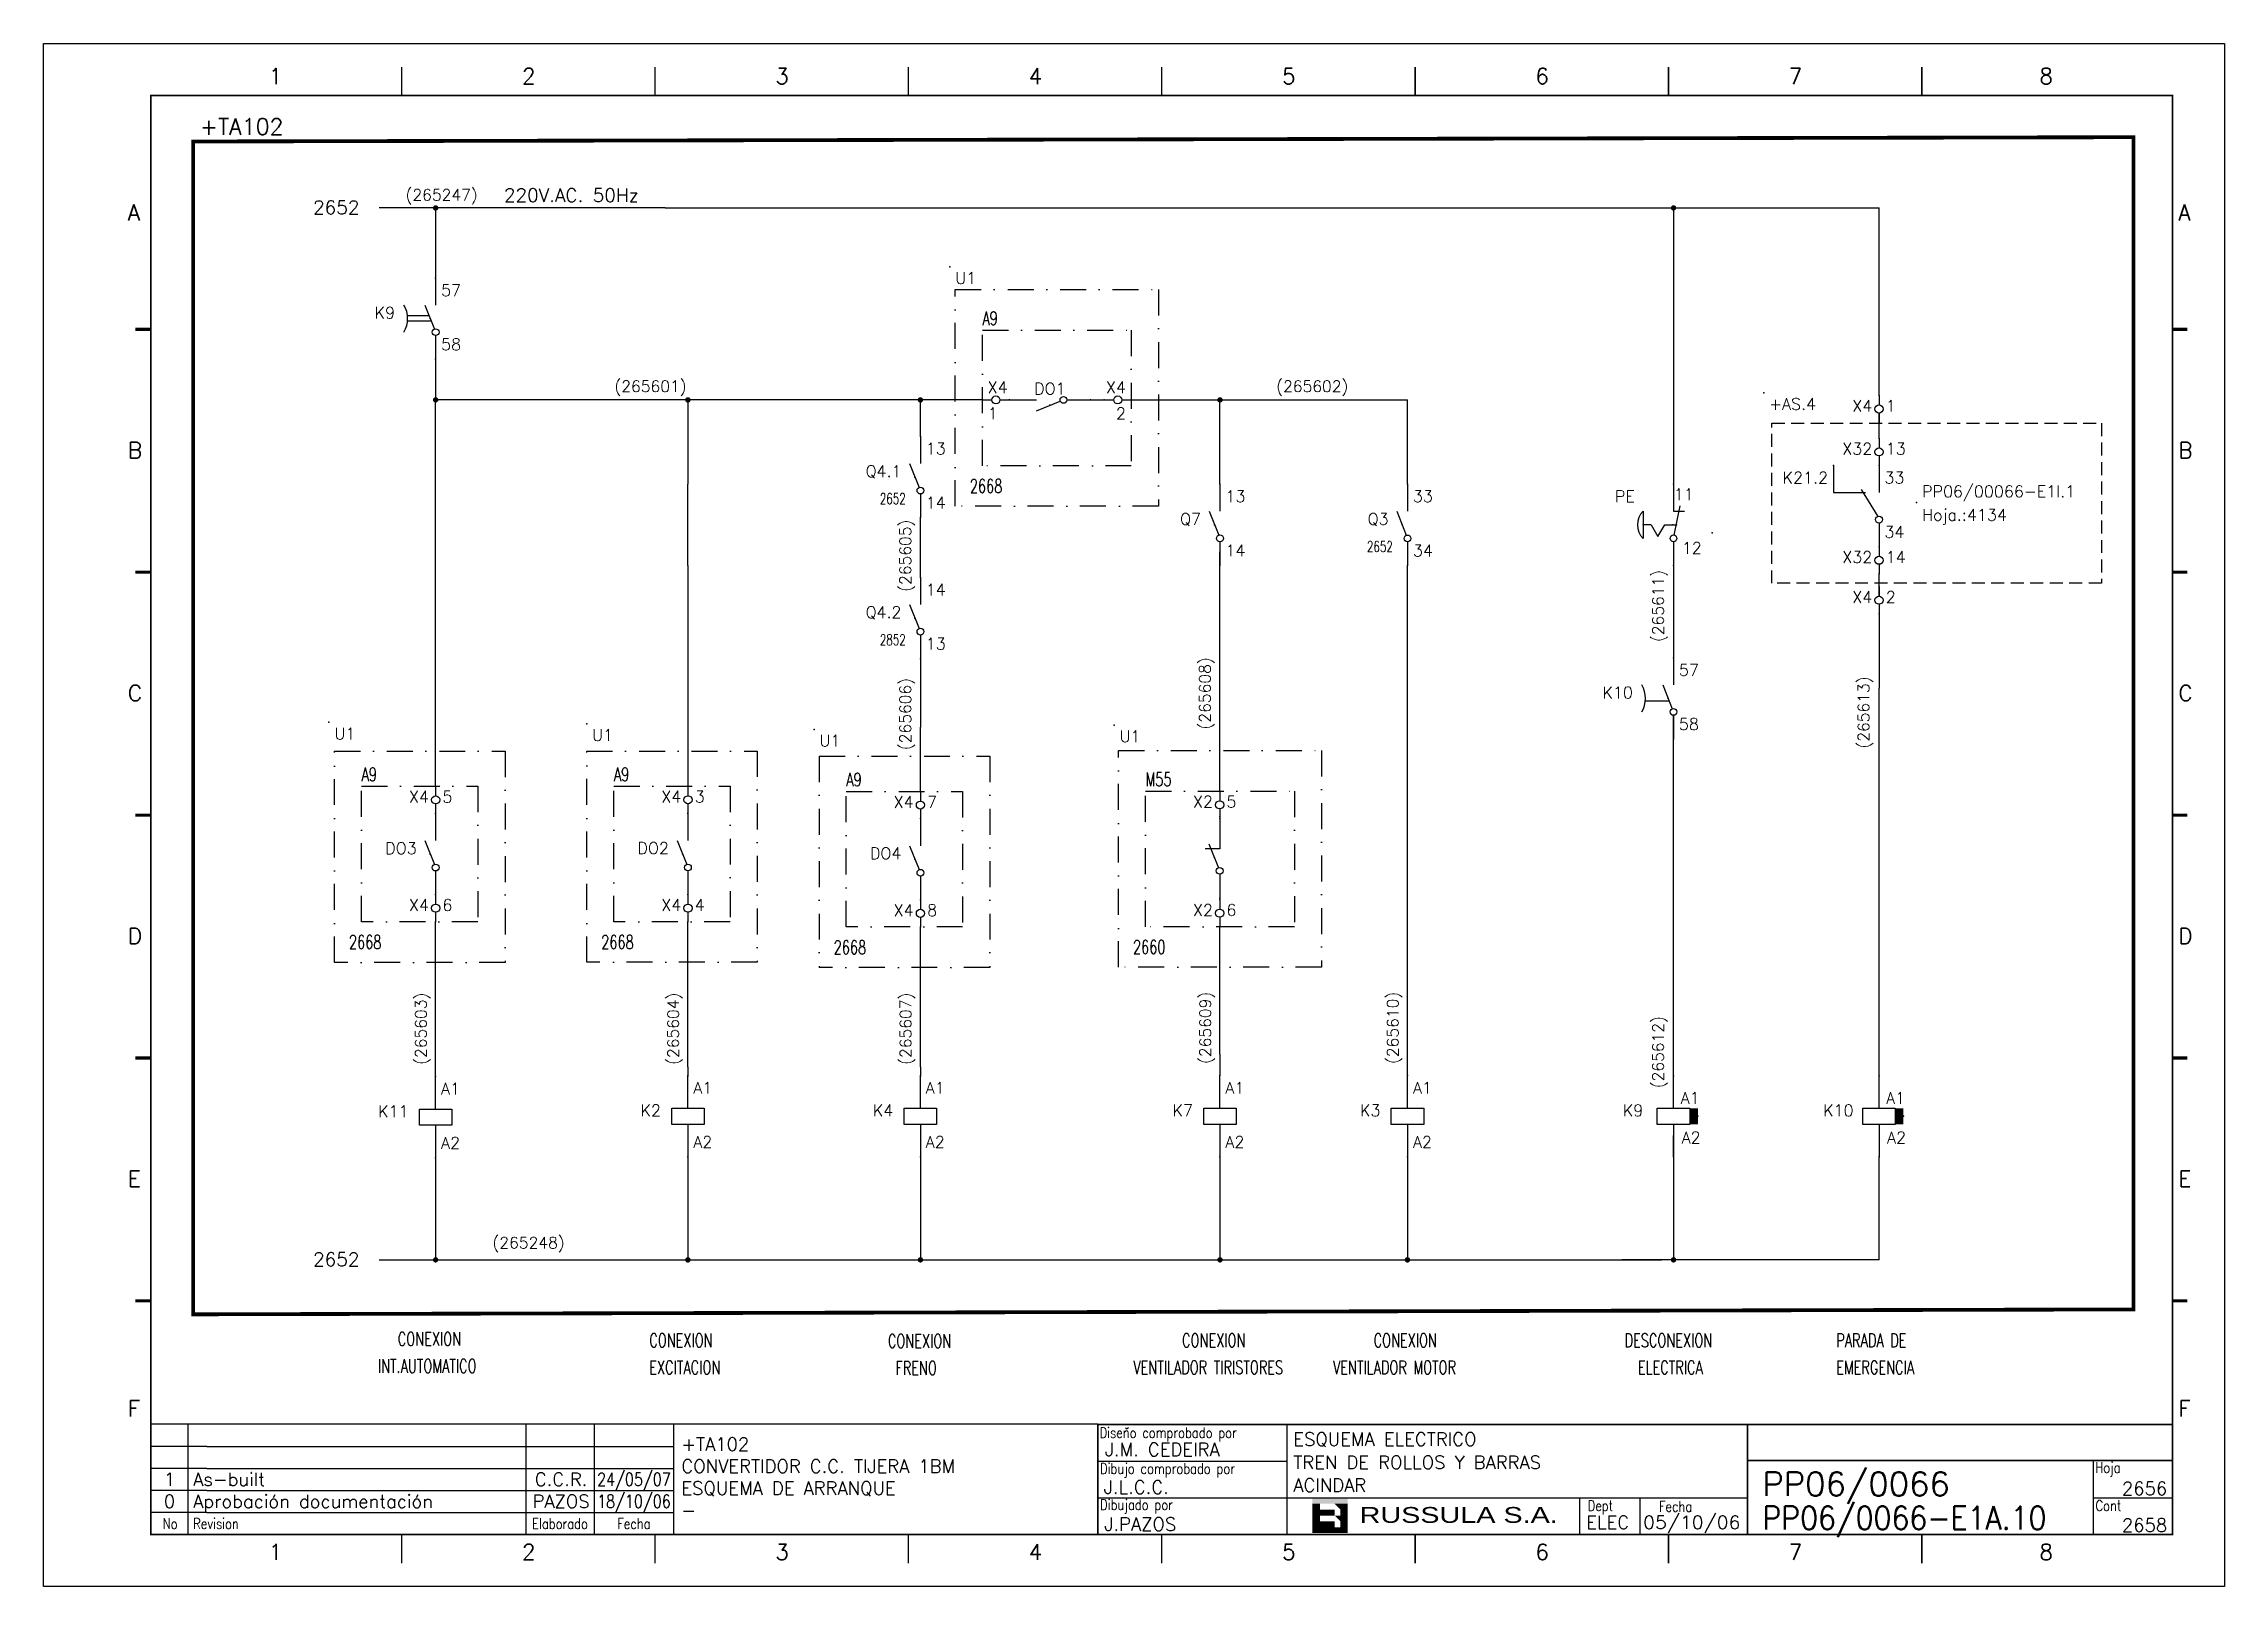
# Model space of a CAD drawing. Extents: x -25 to 1044, y -25744 to 292.
# Drawn here: x 89.6 to 509.6, y -7615.5 to -7318.5 of the extents above; entities that cross this region are included whole.
import ezdxf
from ezdxf.enums import TextEntityAlignment as Align

# ---------------------------------------------------------------- set-up
doc = ezdxf.new("R2010")
doc.units = 0
doc.header["$LTSCALE"] = 10
doc.header["$MEASUREMENT"] = 0
doc.linetypes.add('DASHDOT', pattern=[1, 0.5, -0.25, 0, -0.25])
doc.linetypes.add('HIDDEN', pattern=[0.375, 0.25, -0.125])
doc.layers.get('0').update_dxf_attribs({"linetype": 'CONTINUOUS'})
for name, color, linetype in [('1', 7, 'CONTINUOUS'), ('10', 5, 'CONTINUOUS'), ('102', 7, 'CONTINUOUS'), ('2', 7, 'CONTINUOUS'), ('3', 8, 'CONTINUOUS'), ('8', 1, 'CONTINUOUS'), ('9', 6, 'CONTINUOUS'), ('DIBUJO', 7, 'CONTINUOUS'), ('NODE', 7, 'CONTINUOUS')]:
    doc.layers.add(name, color=color, linetype=linetype)
doc.styles.add('HELVETICA', font='HELV.SHX')
doc.styles.add('LABEL', font='SIMPLEX', dxfattribs={"width": 0.8, "height": 4})
doc.styles.add('ROMANS', font='romans')
doc.styles.get("Standard").update_dxf_attribs({"font": 'simplex'})

msp = doc.modelspace()

# ---------------------------------------------------------------- texts
at = {"layer": '2', "color": 6}
for s, height, p in [('+TA102', 3.129, (119.73, -7336.06)), ('(265247)', 2.19, (159.34, -7348.73)), ('(265601)', 2.19, (199.57, -7385.58)), ('(265602)', 2.19, (327.02, -7385.58)), ('(265248)', 2.19, (176.08, -7550.46))]:
    msp.add_text(s, height=height, dxfattribs=at).set_placement(p)
at = {"layer": '2', "color": 7, "style": 'ROMANS'}
for s, height, p in [('2652', 2.607, (141.52, -7351.36)), ('220V.AC. 50Hz', 2.6072, (178.28, -7349)), ('2652', 2.607, (141.52, -7553.87))]:
    msp.add_text(s, height=height, dxfattribs=at).set_placement(p)
at = {"layer": '2', "color": 7, "style": 'ROMANS', "width": 0.7}
for s, height, p in [('A9', 2.607, (270.42, -7372.7)), ('2668', 2.607, (268.01, -7405)), ('2652', 2.086, (250.67, -7407.16)), ('2652', 2.086, (344.48, -7416.37)), ('2852', 2.086, (250.67, -7434.33)), ('A9', 2.607, (150.85, -7460.5)), ('A9', 2.607, (199.44, -7460.48)), ('A9', 2.607, (244.21, -7461.5)), ('M55', 2.607, (301.85, -7461.45)), ('2668', 2.607, (148.43, -7492.79)), ('2668', 2.607, (197.02, -7492.79)), ('2668', 2.607, (241.79, -7493.8)), ('2660', 2.607, (299.43, -7493.75)), ('CONEXION', 2.607, (157.83, -7569.18)), ('CONEXION', 2.607, (206.27, -7569.47)), ('CONEXION', 2.607, (252.22, -7569.57)), ('CONEXION', 2.607, (308.88, -7569.47)), ('CONEXION', 2.607, (345.77, -7569.47)), ('DESCONEXION', 2.6072, (394.1, -7569.47)), ('PARADA DE', 2.607, (434.86, -7569.47)), ('INT.AUTOMATICO', 2.6072, (154, -7574.4)), ('EXCITACION', 2.607, (206.27, -7574.68)), ('FRENO', 2.607, (253.68, -7574.78)), ('VENTILADOR TIRISTORES', 2.6072, (299.49, -7574.68)), ('VENTILADOR MOTOR', 2.6072, (337.95, -7574.68)), ('ELECTRICA', 2.607, (396.67, -7574.68)), ('EMERGENCIA', 2.607, (434.86, -7574.68))]:
    msp.add_text(s, height=height, dxfattribs=at).set_placement(p)
at = {"layer": '2', "color": 6}
for s, p in [('(265605)', (256.68, -7424.05)), ('(265611)', (401.65, -7433.73)), ('(265608)', (314.39, -7450.56)), ('(265606)', (256.68, -7454.53)), ('(265613)', (441.23, -7454.24)), ('(265603)', (163.38, -7515.12)), ('(265604)', (211.97, -7515.12)), ('(265607)', (256.74, -7515.12)), ('(265609)', (314.45, -7514.95)), ('(265610)', (350.56, -7514.96)), ('(265612)', (401.65, -7519.63))]:
    msp.add_text(s, height=2.19, rotation=90, dxfattribs=at).set_placement(p)

# ---------------------------------------------------------------- blocks, each defined once
blk = doc.blocks.new('NOD', base_point=(237.5, 170))
at = {"layer": 'NODE'}
blk.add_point((237.5, 170), dxfattribs=at)
blk = doc.blocks.new('$071501S')
at = {"layer": '2'}
for p, q in [((0, -6), (0, 0)), ((-3, -6), (3, -6)), ((-3, -9), (-3, -6)), ((3, -6), (3, -9)), ((3, -9), (-3, -9)), ((0, -9), (0, -15))]:
    blk.add_line(p, q, dxfattribs=at)
at = {"layer": '2', "rotation": 90}
for p in [(0, 0), (0, -15)]:
    blk.add_blockref('NOD', p, dxfattribs=at)
at = {"layer": '8'}
for tag, p in [('1A', (1, -3.325)), ('2A', (1, -13.325))]:
    blk.add_attdef(tag, p, '', height=2.15, dxfattribs=at)
at = {"layer": '9'}
blk.add_attdef('ID', text='', height=2.15, dxfattribs=at).set_placement((-5, -7.5), align=Align.RIGHT)
blk = doc.blocks.new('$$PLU21C')
for p, q in [((0, 2.5), (0, 0.75)), ((0, -0.75), (0, -2.5))]:
    blk.add_line(p, q)
at = {"layer": '2'}
blk.add_circle((0, 0), 0.75, dxfattribs=at)
for p in [(0, 2.5), (0, -2.5)]:
    blk.add_blockref('NOD', p, dxfattribs=at)
at = {"layer": '8'}
blk.add_attdef('*A', (1.25, -0.5), '', height=2.15, dxfattribs=at)
at = {"layer": '9'}
blk.add_attdef('ID', text='', height=2.15, dxfattribs=at).set_placement((-1.25, -0.5), align=Align.RIGHT)
blk = doc.blocks.new('$070202S')
at = {"layer": '102'}
for p, q in [((0, 0), (0, -5)), ((-2, -5), (-0.23, -9.42)), ((0, -10.62), (0, -15))]:
    blk.add_line(p, q, dxfattribs=at)
blk.add_circle((0, -10), 0.625, dxfattribs=at)
blk.add_point((-1, -7.5), dxfattribs=at)
at = {"layer": '2'}
for p in [(0, 0), (0, -15)]:
    blk.add_blockref('NOD', p, dxfattribs=at)
at = {"layer": '8'}
for tag, p in [('1A', (1, -3.32)), ('2A', (1, -13.32))]:
    blk.add_attdef(tag, p, '', height=2.15, dxfattribs=at)
at = {"layer": '9'}
blk.add_attdef('ID', text='', height=2.15, dxfattribs=at).set_placement((-3.5, -7.5), align=Align.RIGHT)
blk = doc.blocks.new('$PP313')
at = {"layer": '2'}
blk.add_blockref('NOD', (0, 0), dxfattribs=at)
at = {"layer": '8'}
blk.add_attdef('1A', (1, -3.325), '', height=2.15, dxfattribs=at)
at = {"layer": '9'}
blk.add_attdef('ID', (1, 1), '', height=2.15, dxfattribs=at)
blk = doc.blocks.new('$0702029')
at = {"layer": '102'}
for p, q in [((0, 0), (5, 0)), ((10.62, 0), (15, 0)), ((5, -2), (9.42, -0.23))]:
    blk.add_line(p, q, dxfattribs=at)
blk.add_circle((10, 0), 0.625, dxfattribs=at)
blk.add_point((7.5, -1), dxfattribs=at)
at = {"layer": '2'}
for p in [(0, 0), (15, 0)]:
    blk.add_blockref('NOD', p, dxfattribs=at)
at = {"layer": '8', "flags": 8}
blk.add_attdef('1A', text='', height=2.15, dxfattribs=at).set_placement((4, -3.32), align=Align.RIGHT)
blk.add_attdef('2A', (11, -3.32), '', height=2.15, dxfattribs=at)
at = {"layer": '9'}
blk.add_attdef('ID', text='', height=2.15, dxfattribs=at).set_placement((7.5, 1), align=Align.CENTER)
blk = doc.blocks.new('$$PLR12C')
for p, q in [((-2.5, 0), (-0.75, 0)), ((0.75, 0), (2.5, 0))]:
    blk.add_line(p, q)
at = {"layer": '2'}
blk.add_circle((0, 0), 0.75, dxfattribs=at)
for p in [(-2.5, 0), (2.5, 0)]:
    blk.add_blockref('NOD', p, dxfattribs=at)
at = {"layer": '8'}
blk.add_attdef('*A', text='', height=2.15, dxfattribs=at).set_placement((1.5, -3.575), align=Align.RIGHT)
at = {"layer": '9'}
blk.add_attdef('ID', text='', height=2.15, dxfattribs=at).set_placement((1.5, 1.25), align=Align.RIGHT)
blk = doc.blocks.new('$$PLL21C')
for p, q in [((-2.5, 0), (-0.75, 0)), ((0.75, 0), (2.5, 0))]:
    blk.add_line(p, q)
at = {"layer": '2'}
blk.add_circle((0, 0), 0.75, dxfattribs=at)
for p in [(-2.5, 0), (2.5, 0)]:
    blk.add_blockref('NOD', p, dxfattribs=at)
at = {"layer": '8'}
blk.add_attdef('*A', (-1.5, -3.575), '', height=2.15, dxfattribs=at)
at = {"layer": '9'}
blk.add_attdef('ID', (-1.5, 1.25), '', height=2.15, dxfattribs=at)
blk = doc.blocks.new('$071507')
at = {"layer": '2'}
for p, q in [((6, 0), (0, 0)), ((6, 3), (9, 3)), ((6, -3), (6, 3)), ((9, 3), (9, -3)), ((9, 0), (15, 0)), ((9, -3), (6, -3))]:
    blk.add_line(p, q, dxfattribs=at)
blk.add_solid([(6, -3), (9, -3), (6, -4.5), (9, -4.5)], dxfattribs=at)
for p in [(0, 0), (15, 0), (7.5, -4.5)]:
    blk.add_blockref('NOD', p, dxfattribs=at)
at = {"layer": '8'}
blk.add_attdef('1A', text='', height=2.15, dxfattribs=at).set_placement((5, -3.325), align=Align.RIGHT)
blk.add_attdef('2A', (10, -3.325), '', height=2.15, dxfattribs=at)
at = {"layer": '9'}
blk.add_attdef('ID', text='', height=2.15, dxfattribs=at).set_placement((7.5, 4.175), align=Align.CENTER)
blk = doc.blocks.new('$021308')
at = {"layer": '2'}
blk.add_line((-2.5, 0), (2.5, 0), dxfattribs=at)
blk.add_arc((0, 2.625), 3.625, 226.39718, 313.60282, dxfattribs=at)
blk.add_blockref('NOD', (0, 0), dxfattribs=at)
blk = doc.blocks.new('$070203')
at = {"layer": '2'}
for p, q in [((0, 0), (5, 0)), ((9.39, 0.13), (4, 1.25)), ((5, 0), (5, 2)), ((10.62, 0), (15, 0))]:
    blk.add_line(p, q, dxfattribs=at)
blk.add_circle((10, 0), 0.625, dxfattribs=at)
for p in [(0, 0), (7.5, 0.52), (15, 0)]:
    blk.add_blockref('NOD', p, dxfattribs=at)
at = {"layer": '8'}
blk.add_attdef('1A', text='', height=2.15, dxfattribs=at).set_placement((4, -3.32), align=Align.RIGHT)
blk.add_attdef('2A', (11, -3.32), '', height=2.15, dxfattribs=at)
at = {"layer": '9'}
blk.add_attdef('ID', text='', height=2.15, dxfattribs=at).set_placement((7.5, 2.5), align=Align.CENTER)
blk = doc.blocks.new('$021208')
at = {"layer": '102'}
for p, q in [((-2.17, -3.75), (0, -2.5)), ((0, -5), (-2.17, -3.75)), ((0, -2.5), (0, -1)), ((0, -5), (0, -6.5))]:
    blk.add_line(p, q, dxfattribs=at)
at = {"layer": '3'}
for p in [(0, -1), (0, -6.5)]:
    blk.add_point(p, dxfattribs=at)
blk = doc.blocks.new('newcajec')
at = {"layer": '1'}
for p, q in [((179.4, 20.85), (0.13, 20.85)), ((7, 20.85), (7, 0)), ((71, 20.85), (71, 0)), ((84, 20.85), (84, 0.09)), ((99, 20.85), (99, 0)), ((215.2, 20.8), (215.2, 0)), ((10.6, 16.64), (0, 16.64)), ((10.6, 16.64), (99, 16.64)), ((184.64, 20.18), (184.81, 20.01)), ((184.81, 20.01), (185.18, 20.25)), ((10.6, 12.48), (0, 12.48)), ((10.6, 12.48), (99, 12.48)), ((179.4, 13.87), (215.2, 13.87)), ((368, 14.06), (368, 0)), ((10.6, 8.32), (0, 8.32)), ((10.6, 8.32), (99, 8.32)), ((10.6, 4.16), (0, 4.16)), ((10.6, 4.16), (99, 4.16)), ((179.4, 6.93), (267.63, 6.93)), ((267.63, 6.93), (302.5, 6.93)), ((270.63, 6.91), (270.63, 0)), ((282.07, 6.93), (282.07, 0)), ((368, 6.93), (383, 6.93))]:
    blk.add_line(p, q, dxfattribs=at)
for points in [[(47.5, 272.5, 0.3, 0.3, 0), (47.5, 277.91, 0.3, 0.3, 0)], [(95.5, 272.5, 0.3, 0.3, 0), (95.5, 277.91, 0.3, 0.3, 0)], [(143.5, 272.5, 0.3, 0.3, 0), (143.5, 277.91, 0.3, 0.3, 0)], [(191.5, 272.5, 0.3, 0.3, 0), (191.5, 277.91, 0.3, 0.3, 0)], [(239.5, 272.5, 0.3, 0.3, 0), (239.5, 277.91, 0.3, 0.3, 0)], [(287.5, 272.5, 0.3, 0.3, 0), (287.5, 277.91, 0.3, 0.3, 0)], [(335.5, 272.5, 0.3, 0.3, 0), (335.5, 277.91, 0.3, 0.3, 0)], [(-2.99, 228.23, 0.6, 0.6, 0), (-0.18, 228.23, 0.6, 0.6, 0)], [(383.01, 228.23, 0.6, 0.6, 0), (385.82, 228.23, 0.6, 0.6, 0)], [(-2.99, 182.23, 0.6, 0.6, 0), (-0.18, 182.23, 0.6, 0.6, 0)], [(383.01, 182.23, 0.6, 0.6, 0), (385.82, 182.23, 0.6, 0.6, 0)], [(-2.99, 136.23, 0.6, 0.6, 0), (-0.18, 136.23, 0.6, 0.6, 0)], [(383.01, 136.23, 0.6, 0.6, 0), (385.82, 136.23, 0.6, 0.6, 0)], [(-2.99, 90.23, 0.6, 0.6, 0), (-0.18, 90.23, 0.6, 0.6, 0)], [(383.01, 90.23, 0.6, 0.6, 0), (385.82, 90.23, 0.6, 0.6, 0)], [(-2.99, 44.23, 0.6, 0.6, 0), (-0.18, 44.23, 0.6, 0.6, 0)], [(383.01, 44.23, 0.6, 0.6, 0), (385.82, 44.23, 0.6, 0.6, 0)], [(383, 20.8, 0.3, 0.3, 0), (179.4, 20.8, 0.3, 0.3, 0), (179.4, 0, 0.3, 0.3, 0)], [(302.5, 20.8, 0.3, 0.3, 0), (302.5, 0, 0.3, 0.3, 0)], [(302.5, 14, 0.3, 0.3, 0), (383, 14, 0.3, 0.3, 0)], [(47.5, -5.5, 0.3, 0.3, 0), (47.5, -0.09, 0.3, 0.3, 0)], [(95.5, -5.5, 0.3, 0.3, 0), (95.5, -0.09, 0.3, 0.3, 0)], [(143.5, -5.5, 0.3, 0.3, 0), (143.5, -0.09, 0.3, 0.3, 0)], [(191.5, -5.5, 0.3, 0.3, 0), (191.5, -0.09, 0.3, 0.3, 0)], [(239.5, -5.5, 0.3, 0.3, 0), (239.5, -0.09, 0.3, 0.3, 0)], [(287.5, -5.5, 0.3, 0.3, 0), (287.5, -0.09, 0.3, 0.3, 0)], [(335.5, -5.5, 0.3, 0.3, 0), (335.5, -0.09, 0.3, 0.3, 0)]]:
    blk.add_lwpolyline(points, format="xyseb", dxfattribs=at)
at = {"layer": '1', "const_width": 0.3}
blk.add_lwpolyline([(0, 0), (0, 272.5), (383, 272.5), (383, 0)], close=True, dxfattribs=at)
at = {"layer": '2', "color": 14}
for p, q in [((221.42, 4.69), (221.42, 5.81)), ((221.42, 2.47), (221.42, 3.58))]:
    blk.add_line(p, q, dxfattribs=at)
for points in [[(220.05, 5.81), (220.05, 6.92), (226.74, 5.81), (226.74, 6.92)], [(221.42, 2.47), (220.05, 2.47), (221.42, 5.81), (220.05, 5.81)], [(221.42, 4.69), (224.25, 4.69), (221.42, 3.58), (224.25, 3.58)], [(224.25, 5.81), (225.37, 5.81), (225.37, 4.69)], [(225.37, 5.81), (226.74, 5.81), (225.37, 1.35), (226.74, 1.35)], [(224.25, 0.24), (224.25, 2.47), (220.05, 0.24), (220.05, 2.47)], [(224.25, 3.58), (225.37, 3.58), (225.37, 2.47)], [(226.74, 1.35), (226.74, 0.24), (224.25, 1.35), (224.25, 0.24)]]:
    blk.add_solid(points, dxfattribs=at)
at = {"layer": '1', "style": 'ROMANS'}
for s, p in [('1', (22.29, 274.68)), ('2', (70.29, 274.68)), ('3', (118.29, 274.68)), ('4', (166.29, 274.68)), ('5', (214.29, 274.68)), ('6', (262.29, 274.68)), ('7', (310.29, 274.68)), ('8', (357.79, 274.68)), ('A', (-4.37, 248.84)), ('A', (384.13, 248.84)), ('B', (-4.37, 203.84)), ('B', (384.13, 203.84)), ('C', (-4.37, 157.84)), ('C', (384.13, 157.84)), ('D', (-4.37, 111.84)), ('D', (384.13, 111.84)), ('E', (-4.37, 65.84)), ('E', (384.13, 65.84)), ('F', (-4.37, 22.34)), ('F', (384.13, 22.34)), ('1', (22.29, -4.82)), ('2', (70.29, -4.82)), ('3', (118.29, -4.82)), ('4', (166.29, -4.82)), ('5', (214.29, -4.82)), ('6', (262.29, -4.82)), ('7', (310.29, -4.82)), ('8', (357.79, -4.82))]:
    blk.add_text(s, height=3, dxfattribs=at).set_placement(p)
at = {"layer": '1', "style": 'LABEL', "width": 0.8}
for s, p in [('Diseno comprobado por', (179.73, 18.27)), ('Dibujo comprobado por', (179.81, 11.47)), ('Hoja', (368.38, 11.66)), ('Dibujado por', (179.83, 4.64)), ('Fecha', (285.71, 4.3)), ('Cont', (368.43, 4.46)), ('No', (2.23, 1.05)), ('Revision', (8, 1.05))]:
    blk.add_text(s, height=2, dxfattribs=at).set_placement(p)
for s, p in [('Dept', (274.61, 4.44)), ('Elaborado', (77.5, 1.05)), ('Fecha', (91.5, 1.05))]:
    blk.add_text(s, height=2, dxfattribs=at).set_placement(p, align=Align.CENTER)
at = {"layer": '10', "style": 'ROMANS'}
for tag, p in [('REV41', (3.5, 18.74)), ('REV43', (77.7, 18.74)), ('REV31', (3.5, 14.58)), ('REV33', (77.7, 14.58)), ('REV21', (3.5, 10.42)), ('REV23', (77.7, 10.42)), ('REV11', (3.5, 6.27)), ('REV13', (77.7, 6.27))]:
    blk.add_attdef(tag, text='', height=2.5, dxfattribs=at).set_placement(p, align=Align.MIDDLE)
for tag, p, height in [('REV42', (8, 17.49), 2.5), ('SHEETNAME1', (100.5, 15.83), 2.5), ('DESIGNCHECK', (180.74, 14.83), 2.5), ('DOCUMENTTYPE', (216.43, 16.8), 2.5), ('NOTA', (305.32, 15.8), 3), ('REV32', (8, 13.33), 2.5), ('SHEETNAME2', (100.5, 11.67), 2.5), ('OBJECT', (216.43, 12.4), 2.5), ('REV22', (8, 9.17), 2.5), ('SHEETNAME3', (100.5, 7.51), 2.5), ('DRAWINGCHECK', (180.53, 7.71), 2.5), ('CUSTOMER', (216.43, 8.08), 2.5), ('ORDER', (305.32, 7.3), 4.5), ('REV12', (8, 5.01), 2.5), ('SHEETNAME4', (100.5, 3.35), 2.5), ('DOCUMENT_ID', (305.32, 0.93), 4.4), ('USER', (180.63, 0.71), 2.5), ('DEPARTMENT', (271.93, 1.05), 2.5)]:
    blk.add_attdef(tag, p, '', height=height, dxfattribs=at)
for tag, width, p, p2 in [('REV44', 1.221199, (84.53, 17.49), (98.48, 17.49)), ('REV34', 1.221199, (84.53, 13.33), (98.48, 13.33)), ('REV24', 1.221199, (84.53, 9.17), (98.48, 9.17)), ('REV14', 1.221199, (84.53, 5.01), (98.48, 5.01)), ('CREATED2', 7.039915, (282.71, 1.05), (301.14, 1.05))]:
    blk.add_attdef(tag, text='', height=2.5, dxfattribs=dict(at, width=width)).set_placement(p, p2, align=Align.FIT)
for tag, p in [('SHEET', (382, 7.43)), ('NEXTSHEET', (382, 0.5))]:
    blk.add_attdef(tag, text='', height=2.5, dxfattribs=at).set_placement(p, align=Align.RIGHT)
at = {"layer": 'DIBUJO', "color": 14, "style": 'HELVETICA', "width": 1.3}
blk.add_text('RUSSULA S.A.', height=3, dxfattribs=at).set_placement((229, 2.19))
blk = doc.blocks.new('RR')
at = {"layer": '102'}
for p, q in [((158.63, 156.42), (158.63, 151.42)), ((167.05, 156.42), (167.05, 151.42)), ((158.63, 151.42), (164.55, 151.42)), ((163.74, 152), (166.82, 147)), ((167.05, 145.79), (167.05, 141.42))]:
    blk.add_line(p, q, dxfattribs=at)
blk.add_circle((167.05, 146.42), 0.625, dxfattribs=at)
at = {"layer": '2', "rotation": 270}
for p in [(158.63, 156.42), (167.05, 156.42)]:
    blk.add_blockref('NOD', p, dxfattribs=at)
at = {"layer": '9', "rotation": 270}
blk.add_blockref('NOD', (167.05, 141.42), dxfattribs=at)
at = {"layer": '8'}
blk.add_attdef('1A', text='', height=2.15, dxfattribs=at).set_placement((157.63, 153.09), align=Align.RIGHT)
for tag, p in [('2A', (168.05, 153.09)), ('3A', (168.05, 143.09))]:
    blk.add_attdef(tag, p, '', height=2.15, dxfattribs=at)
at = {"layer": '9'}
blk.add_attdef('ID', text='', height=2.15, dxfattribs=at).set_placement((161.05, 146.42), align=Align.RIGHT)

# ---------------------------------------------------------------- linework, layer by layer
for p, q in [((443.12, -7386.24), (443.12, -7350.15)), ((270.43, -7387.11), (164.87, -7387.11)), ((443.12, -7394.51), (443.12, -7389.63)), ((403.54, -7418.98), (403.54, -7436.75)), ((443.12, -7424.89), (443.12, -7420.59)), ((443.12, -7424.89), (443.12, -7422.95)), ((443.12, -7428.28), (443.12, -7442.62)), ((443.12, -7457.62), (443.12, -7442.62)), ((443.12, -7552.66), (393.6, -7552.66))]:
    msp.add_line(p, q)
at = {"const_width": 0.521}
for points in [[(403.28, -7350.15, 1), (403.8, -7350.15, 1)], [(315.93, -7552.66, 1), (316.45, -7552.66, 1)], [(352.02, -7552.66, 1), (352.55, -7552.66, 1)]]:
    msp.add_lwpolyline(points, format="xyb", close=True, dxfattribs=at)
at = {"layer": '2', "color": 7}
for p, q in [((209.32, -7350.15), (154.24, -7350.15)), ((165.13, -7350.15), (165.13, -7363.64)), ((209.32, -7350.15), (443.12, -7350.15)), ((403.54, -7350.15), (403.54, -7403.33)), ((165.13, -7379.28), (165.13, -7387.1)), ((165.13, -7390.93), (165.13, -7387.1)), ((213.72, -7387.1), (213.72, -7403.33)), ((258.49, -7394.13), (258.49, -7387.11)), ((291.25, -7387.11), (293.89, -7387.11)), ((299.11, -7387.11), (352.31, -7387.11)), ((316.19, -7403.33), (316.19, -7387.11)), ((352.31, -7403.34), (352.31, -7387.11)), ((165.13, -7392.65), (165.13, -7389.2)), ((165.13, -7461.5), (165.13, -7392.65)), ((213.72, -7418.98), (213.72, -7403.33)), ((258.49, -7421.29), (258.49, -7409.77)), ((316.19, -7462.45), (316.19, -7416.37)), ((213.72, -7418.98), (213.72, -7461.48)), ((352.31, -7517.2), (352.31, -7418.98)), ((258.49, -7436.94), (258.49, -7450.14)), ((258.49, -7462.5), (258.49, -7450.14)), ((403.54, -7517.2), (403.54, -7447.83)), ((443.12, -7517.2), (443.12, -7457.62)), ((316.13, -7473.51), (313.31, -7473.51)), ((316.13, -7472.56), (316.13, -7473.51)), ((316.13, -7482.98), (316.13, -7483.37)), ((165.13, -7517.37), (165.13, -7487.57)), ((213.72, -7515.53), (213.72, -7487.56)), ((258.49, -7515.53), (258.49, -7488.57)), ((316.19, -7513.05), (316.19, -7488.52)), ((316.19, -7513.05), (316.19, -7517.2)), ((213.72, -7515.53), (213.72, -7517.37)), ((258.49, -7515.53), (258.49, -7517.37)), ((165.13, -7528.54), (165.13, -7539.73)), ((165.13, -7528.54), (165.13, -7533.01)), ((213.72, -7528.55), (213.72, -7531.39)), ((213.72, -7528.55), (213.72, -7532.85)), ((316.19, -7528.55), (316.19, -7539.73)), ((316.19, -7528.55), (316.19, -7532.85)), ((352.31, -7528.55), (352.31, -7539.74)), ((352.31, -7528.55), (352.31, -7532.85)), ((403.54, -7528.71), (403.54, -7539.73)), ((403.54, -7532.85), (403.54, -7528.71)), ((213.72, -7531.39), (213.72, -7539.73)), ((258.49, -7532.85), (258.49, -7552.66)), ((443.12, -7552.66), (443.12, -7532.85)), ((165.13, -7539.73), (165.13, -7552.66)), ((213.72, -7539.73), (213.72, -7552.66)), ((316.19, -7539.73), (316.19, -7552.66)), ((352.31, -7539.74), (352.31, -7552.66)), ((403.54, -7539.73), (403.54, -7552.4)), ((154.24, -7552.66), (401.25, -7552.66))]:
    msp.add_line(p, q, dxfattribs=at)
at = {"layer": '2', "color": 7, "linetype": 'DASHDOT'}
for p, q in [((265.21, -7407.59), (265.21, -7365.88)), ((265.21, -7365.88), (304.32, -7365.88)), ((304.32, -7365.88), (304.32, -7407.59)), ((270.43, -7399.77), (270.43, -7373.7)), ((270.43, -7373.7), (299.11, -7373.7)), ((299.11, -7373.7), (299.11, -7399.77)), ((299.11, -7399.77), (270.43, -7399.77)), ((304.32, -7407.59), (265.21, -7407.59)), ((145.64, -7495.39), (145.64, -7454.72)), ((145.64, -7454.72), (178.49, -7454.72)), ((178.49, -7454.72), (178.49, -7495.39)), ((194.22, -7495.38), (194.22, -7454.7)), ((194.22, -7454.7), (227.07, -7454.7)), ((227.07, -7454.7), (227.07, -7495.38)), ((296.64, -7496.34), (296.64, -7454.63)), ((296.64, -7454.63), (335.75, -7454.63)), ((335.75, -7454.63), (335.75, -7496.34)), ((238.99, -7455.72), (238.99, -7496.39)), ((238.99, -7455.72), (271.85, -7455.72)), ((271.85, -7455.72), (271.85, -7496.39)), ((150.85, -7461.5), (173.27, -7461.5)), ((150.85, -7487.57), (150.85, -7461.5)), ((173.27, -7461.5), (173.27, -7487.57)), ((199.44, -7461.48), (221.86, -7461.48)), ((199.44, -7487.56), (199.44, -7461.48)), ((221.86, -7461.48), (221.86, -7487.56)), ((244.21, -7488.57), (244.21, -7462.5)), ((244.21, -7462.5), (266.63, -7462.5)), ((266.63, -7462.5), (266.63, -7488.57)), ((301.85, -7462.45), (330.53, -7462.45)), ((301.85, -7488.52), (301.85, -7462.45)), ((330.53, -7462.45), (330.53, -7488.52)), ((173.27, -7487.57), (150.85, -7487.57)), ((221.86, -7487.56), (199.44, -7487.56)), ((266.63, -7488.57), (244.21, -7488.57)), ((330.53, -7488.52), (301.85, -7488.52)), ((178.49, -7495.39), (145.64, -7495.39)), ((227.07, -7495.38), (194.22, -7495.38)), ((271.85, -7496.39), (238.99, -7496.39)), ((335.75, -7496.34), (296.64, -7496.34))]:
    msp.add_line(p, q, dxfattribs=at)
at = {"layer": '2'}
for p, q in [((163.88, -7370.94), (159.72, -7370.94)), ((164.29, -7371.98), (159.72, -7371.98)), ((403.39, -7411.16), (404.06, -7411.16)), ((402.7, -7445.09), (398.13, -7445.09))]:
    msp.add_line(p, q, dxfattribs=at)
at = {"layer": '2', "color": 7, "linetype": 'HIDDEN'}
for p, q in [((422.46, -7391.58), (485.99, -7391.58)), ((422.46, -7422.42), (422.46, -7391.58)), ((485.99, -7391.58), (485.99, -7422.42)), ((485.99, -7422.42), (422.46, -7422.42))]:
    msp.add_line(p, q, dxfattribs=at)
at = {"layer": '2', "color": 3, "linetype": 'DASHDOT'}
msp.add_lwpolyline([(118.43, -7337.36, 0.73, 0.73, 0), (492.11, -7336.53, 0.73, 0.73, 0), (492.11, -7562.2, 0.73, 0.73, 0), (118.43, -7563.15, 0.73, 0.73, 0), (118.43, -7337.36, 0.73, 0.73, 0)], format="xyseb", dxfattribs=at)
at = {"layer": '2', "color": 7}
for points in [[(164.87, -7350.15, 0.521, 0.521, 1), (165.39, -7350.15, 0.521, 0.521, 1)], [(164.87, -7387.1, 0.521, 0.521, 1), (165.39, -7387.1, 0.521, 0.521, 1)], [(213.45, -7387.11, 0.521, 0.521, 1), (213.98, -7387.11, 0.521, 0.521, 1)], [(258.23, -7387.11, 0.521, 0.521, 1), (258.75, -7387.11, 0.521, 0.521, 1)], [(164.87, -7552.66, 0.521, 0.521, 1), (165.39, -7552.66, 0.521, 0.521, 1)], [(213.45, -7552.66, 0.521, 0.521, 1), (213.98, -7552.66, 0.521, 0.521, 1)]]:
    msp.add_lwpolyline(points, format="xyseb", close=True, dxfattribs=at)
at = {"layer": '2', "color": 7, "const_width": 0.521}
for points in [[(315.93, -7387.11, 1), (316.45, -7387.11, 1)], [(258.23, -7552.66, 1), (258.75, -7552.66, 1)], [(403.28, -7552.66, 1), (403.8, -7552.66, 1)]]:
    msp.add_lwpolyline(points, format="xyb", close=True, dxfattribs=at)
at = {"layer": '2'}
for centre in [(154.82, -7371.46), (393.23, -7444.57)]:
    msp.add_arc(centre, 4.92, 327.9946, 32.0054, dxfattribs=at)
at = {"layer": 'DIBUJO'}
msp.add_lwpolyline([(89.63, -7318.52), (509.63, -7318.52), (509.63, -7615.52), (89.63, -7615.52), (89.63, -7318.52)], dxfattribs=at)

# ---------------------------------------------------------------- block references
ref = msp.add_blockref('$PP313', (264.16, -7361.49), dxfattribs=dict(xscale=-1.042899108923671, yscale=1.042899108923671, zscale=1.042899108923671, rotation=180))
ref.add_attrib('ID', 'U1', (265.21, -7364.78), dxfattribs={"layer": '9', "height": 2.242, "style": 'ROMANS'})
ref = msp.add_blockref('$PP313', (420.91, -7385.72), dxfattribs=dict(xscale=-1.042899108923671, yscale=1.042899108923671, zscale=1.042899108923671, rotation=180))
ref.add_attrib('ID', '+AS.4', (421.95, -7389.01), dxfattribs={"layer": '9', "height": 2.242, "style": 'ROMANS'})
at = {"xscale": 1.042899108923671, "yscale": 1.042899108923671, "zscale": 1.042899108923671}
msp.add_blockref('RR', (268.9, -7562.86), dxfattribs=at).add_auto_attribs({'1A': 'K21.2', '2A': '33', '3A': '34'})
msp.add_blockref('$PP313', (410.97, -7412.7), dxfattribs=at)
ref = msp.add_blockref('$PP313', (144.59, -7449.18), dxfattribs=dict(xscale=-1.042899108923671, yscale=1.042899108923671, zscale=1.042899108923671, rotation=180))
ref.add_attrib('ID', 'U1', (145.63, -7452.47), dxfattribs={"layer": '9', "height": 2.242, "style": 'ROMANS'})
ref = msp.add_blockref('$PP313', (194.22, -7449.49), dxfattribs=dict(xscale=-1.042899108923671, yscale=1.042899108923671, zscale=1.042899108923671, rotation=180))
ref.add_attrib('ID', 'U1', (195.26, -7452.77), dxfattribs={"layer": '9', "height": 2.242, "style": 'ROMANS'})
ref = msp.add_blockref('$PP313', (238.01, -7450.55), dxfattribs=dict(xscale=-1.042899108923671, yscale=1.042899108923671, zscale=1.042899108923671, rotation=180))
ref.add_attrib('ID', 'U1', (239.05, -7453.84), dxfattribs={"layer": '9', "height": 2.242, "style": 'ROMANS'})
ref = msp.add_blockref('$PP313', (295.79, -7449.72), dxfattribs=dict(xscale=-1.042899108923671, yscale=1.042899108923671, zscale=1.042899108923671, rotation=180))
ref.add_attrib('ID', 'U1', (296.84, -7453), dxfattribs={"layer": '9', "height": 2.242, "style": 'ROMANS'})
at = {"layer": '2', "color": 7}
ref = msp.add_blockref('newcajec', (110.3, -7605.52), dxfattribs=dict(at, xscale=1.016513761467885, yscale=1.016513761467885, zscale=1.016513761467885))
ref.add_attrib('REV24', '24/05/07', dxfattribs={"layer": '10', "height": 2.541, "style": 'ROMANS', "width": 0.728168}).set_placement((196.22, -7596.19), (210.41, -7596.19), align=Align.FIT)
ref.add_attrib('SHEETNAME3', 'ESQUEMA DE ARRANQUE', (212.46, -7597.89), dxfattribs={"layer": '10', "height": 2.5413, "style": 'ROMANS'})
ref.add_attrib('SHEETNAME2', 'CONVERTIDOR C.C. TIJERA 1BM', (212.46, -7593.66), dxfattribs={"layer": '10', "height": 2.5413, "style": 'ROMANS'})
ref.add_attrib('SHEETNAME1', '+TA102', (212.46, -7589.43), dxfattribs={"layer": '10', "height": 2.541, "style": 'ROMANS'})
ref.add_attrib('USER', 'J.PAZOS', (293.92, -7604.8), dxfattribs={"layer": '10', "height": 2.541, "style": 'ROMANS'})
ref.add_attrib('DRAWINGCHECK', 'J.L.C.C.', (293.82, -7597.68), dxfattribs={"layer": '10', "height": 2.541, "style": 'ROMANS'})
ref.add_attrib('DESIGNCHECK', 'J.M. CEDEIRA', (294.02, -7590.44), dxfattribs={"layer": '10', "height": 2.5413, "style": 'ROMANS'})
ref.add_attrib('REV22', 'As-built', (118.43, -7596.19), dxfattribs={"layer": '10', "height": 2.541, "style": 'ROMANS'})
ref.add_attrib('REV12', 'Aprobación documentación', (118.43, -7600.42), dxfattribs={"layer": '10', "height": 2.5413, "style": 'ROMANS'})
ref.add_attrib('REV21', '1', dxfattribs={"layer": '10', "height": 2.54, "style": 'ROMANS'}).set_placement((113.86, -7594.92), align=Align.MIDDLE)
ref.add_attrib('REV11', '0', dxfattribs={"layer": '10', "height": 2.54, "style": 'ROMANS'}).set_placement((113.86, -7599.15), align=Align.MIDDLE)
ref.add_attrib('SHEETNAME4', '-', (212.46, -7602.12), dxfattribs={"layer": '10', "height": 2.54, "style": 'ROMANS'})
ref.add_attrib('REV14', '18/10/06', dxfattribs={"layer": '10', "height": 2.541, "style": 'ROMANS', "width": 0.728168}).set_placement((196.22, -7600.42), (210.41, -7600.42), align=Align.FIT)
ref.add_attrib('REV23', 'C.C.R.', dxfattribs={"layer": '10', "height": 2.541, "style": 'ROMANS'}).set_placement((189.29, -7594.92), align=Align.MIDDLE)
ref.add_attrib('REV13', 'PAZOS', dxfattribs={"layer": '10', "height": 2.541, "style": 'ROMANS'}).set_placement((189.29, -7599.15), align=Align.MIDDLE)
ref.add_attrib('DOCUMENT_ID', 'PP06/0066-E1A.10', (420.67, -7604.57), dxfattribs={"layer": '10', "height": 4.4727, "style": 'ROMANS', "width": 0.9})
ref.add_attrib('ORDER', 'PP06/0066', (420.67, -7598.1), dxfattribs={"layer": '10', "height": 4.574, "style": 'ROMANS'})
ref.add_attrib('CUSTOMER', 'ACINDAR', (330.31, -7597.3), dxfattribs={"layer": '10', "height": 2.541, "style": 'ROMANS'})
ref.add_attrib('OBJECT', 'TREN DE ROLLOS Y BARRAS', (330.31, -7592.91), dxfattribs={"layer": '10', "height": 2.5413, "style": 'ROMANS'})
ref.add_attrib('DOCUMENTTYPE', 'ESQUEMA ELECTRICO', (330.31, -7588.44), dxfattribs={"layer": '10', "height": 2.5413, "style": 'ROMANS'})
ref.add_attrib('CREATED2', '05/10/06', dxfattribs={"layer": '10', "height": 2.541, "style": 'ROMANS', "width": 0.961976}).set_placement((397.68, -7604.46), (416.42, -7604.46), align=Align.FIT)
ref.add_attrib('DEPARTMENT', 'ELEC', (386.72, -7604.46), dxfattribs={"layer": '10', "height": 2.541, "style": 'ROMANS'})
ref.add_attrib('NEXTSHEET', '2658', dxfattribs={"layer": '10', "height": 2.541, "style": 'ROMANS'}).set_placement((498.61, -7605.01), align=Align.RIGHT)
ref.add_attrib('SHEET', '2656', dxfattribs={"layer": '10', "height": 2.541, "style": 'ROMANS'}).set_placement((498.61, -7597.96), align=Align.RIGHT)
ref = msp.add_blockref('$070202S', (165.13, -7363.64), dxfattribs=dict(at, xscale=1.042899108923671, yscale=1.042899108923671, zscale=1.042899108923671))
ref.add_attrib('ID', 'K9', dxfattribs={"layer": '9', "height": 2.242}).set_placement((157.31, -7371.46), align=Align.RIGHT)
ref.add_attrib('1A', '57', (166.17, -7367.11), dxfattribs={"layer": '8', "height": 2.242})
ref.add_attrib('2A', '58', (166.17, -7377.54), dxfattribs={"layer": '8', "height": 2.242})
at = {"layer": '2', "color": 7, "xscale": 1.042899108923671, "yscale": 1.042899108923671, "zscale": 1.042899108923671}
for name, p, values in [('$$PLL21C', (273.03, -7387.11), {'ID': 'X4', '*A': '1'}), ('$$PLR12C', (296.5, -7387.11), {'ID': 'X4', '*A': '2'}), ('$$PLU21C', (443.12, -7388.85), {'ID': 'X4', '*A': '1'}), ('$070202S', (258.49, -7394.13), {'ID': 'Q4.1', '1A': '13', '2A': '14'}), ('$$PLU21C', (443.12, -7397.12), {'ID': 'X32', '*A': '13'}), ('$070202S', (316.19, -7403.33), {'ID': 'Q7', '1A': '13', '2A': '14'}), ('$070202S', (352.31, -7403.34), {'ID': 'Q3', '1A': '33', '2A': '34'}), ('$$PLU21C', (443.12, -7417.98), {'ID': 'X32', '*A': '14'}), ('$070202S', (258.49, -7421.29), {'ID': 'Q4.2', '1A': '14', '2A': '13'}), ('$$PLU21C', (443.12, -7425.67), {'ID': 'X4', '*A': '2'}), ('$$PLU21C', (165.13, -7464.11), {'ID': 'X4', '*A': '5'}), ('$$PLU21C', (213.72, -7464.09), {'ID': 'X4', '*A': '3'}), ('$$PLU21C', (258.49, -7465.11), {'ID': 'X4', '*A': '7'}), ('$$PLU21C', (316.13, -7465.06), {'ID': 'X2', '*A': '5'}), ('$$PLU21C', (165.13, -7484.96), {'ID': 'X4', '*A': '6'}), ('$$PLU21C', (213.72, -7484.95), {'ID': 'X4', '*A': '4'}), ('$$PLU21C', (258.49, -7485.96), {'ID': 'X4', '*A': '8'}), ('$$PLU21C', (316.13, -7485.92), {'ID': 'X2', '*A': '6'}), ('$071501S', (165.13, -7517.37), {'ID': 'K11', '1A': 'A1', '2A': 'A2'}), ('$071501S', (213.72, -7517.2), {'ID': 'K2', '1A': 'A1', '2A': 'A2'}), ('$071501S', (258.49, -7517.2), {'ID': 'K4', '1A': 'A1', '2A': 'A2'}), ('$071501S', (316.19, -7517.2), {'ID': 'K7', '1A': 'A1', '2A': 'A2'}), ('$071501S', (352.31, -7517.2), {'ID': 'K3', '1A': 'A1', '2A': 'A2'})]:
    msp.add_blockref(name, p, dxfattribs=at).add_auto_attribs(values)
at = {"layer": '2', "color": 7}
ref = msp.add_blockref('$0702029', (275.61, -7387.11), dxfattribs=dict(at, xscale=1.042899108923671, yscale=1.042899108923671, zscale=1.042899108923671))
ref.add_attrib('ID', 'DO1', dxfattribs={"layer": '9', "height": 2.242}).set_placement((283.43, -7386.06), align=Align.CENTER)
at = {"layer": '2'}
ref = msp.add_blockref('$070203', (403.54, -7403.33), dxfattribs=dict(at, xscale=1.042899108923671, yscale=1.042899108923671, zscale=1.042899108923671, rotation=270))
ref.add_attrib('ID', 'PE', dxfattribs={"layer": '9', "height": 2.242}).set_placement((394.16, -7406.8), align=Align.CENTER)
ref.add_attrib('1A', '11', dxfattribs={"layer": '8', "height": 2.242}).set_placement((407.44, -7406.39), align=Align.RIGHT)
ref.add_attrib('2A', '12', (405.14, -7416.74), dxfattribs={"layer": '8', "height": 2.242})
at = {"layer": '2', "xscale": 1.042899108923671, "yscale": 1.042899108923671, "zscale": 1.042899108923671}
msp.add_blockref('$PP313', (450.36, -7406.89), dxfattribs=at).add_auto_attribs({'ID': 'PP06/00066-E1I.1', '1A': 'Hoja.:4134'})
at = {"layer": '2', "yscale": 1.042899108923671, "zscale": 1.042899108923671, "rotation": 270}
for name, p, xscale in [('$021308', (397.66, -7411.16), 1.042899108923671), ('$021208', (404.44, -7411.16), -1.042899108923671)]:
    msp.add_blockref(name, p, dxfattribs=dict(at, xscale=xscale))
at = {"layer": '2', "color": 7}
ref = msp.add_blockref('$070202S', (403.54, -7436.75), dxfattribs=dict(at, xscale=1.042899108923671, yscale=1.042899108923671, zscale=1.042899108923671))
ref.add_attrib('ID', 'K10', dxfattribs={"layer": '9', "height": 2.242}).set_placement((395.72, -7444.57), align=Align.RIGHT)
ref.add_attrib('1A', '57', (404.58, -7440.22), dxfattribs={"layer": '8', "height": 2.242})
ref.add_attrib('2A', '58', (404.58, -7450.65), dxfattribs={"layer": '8', "height": 2.242})
ref = msp.add_blockref('$070202S', (165.13, -7466.71), dxfattribs=dict(at, xscale=1.042899108923671, yscale=1.042899108923671, zscale=1.042899108923671))
ref.add_attrib('ID', 'DO3', dxfattribs={"layer": '9', "height": 2.242}).set_placement((161.48, -7474.54), align=Align.RIGHT)
ref = msp.add_blockref('$070202S', (213.72, -7466.7), dxfattribs=dict(at, xscale=1.042899108923671, yscale=1.042899108923671, zscale=1.042899108923671))
ref.add_attrib('ID', 'DO2', dxfattribs={"layer": '9', "height": 2.242}).set_placement((210.06, -7474.52), align=Align.RIGHT)
at = {"layer": '2', "color": 7, "xscale": 1.042899108923671, "yscale": 1.042899108923671, "zscale": 1.042899108923671}
msp.add_blockref('$070202S', (316.13, -7467.34), dxfattribs=at)
at = {"layer": '2', "color": 7}
ref = msp.add_blockref('$070202S', (258.49, -7467.71), dxfattribs=dict(at, xscale=1.042899108923671, yscale=1.042899108923671, zscale=1.042899108923671))
ref.add_attrib('ID', 'DO4', dxfattribs={"layer": '9', "height": 2.242}).set_placement((254.84, -7475.53), align=Align.RIGHT)
ref = msp.add_blockref('$071507', (403.54, -7532.85), dxfattribs=dict(at, xscale=1.042899108923671, yscale=1.042899108923671, zscale=1.042899108923671, rotation=90))
ref.add_attrib('ID', 'K9', dxfattribs={"layer": '9', "height": 2.242}).set_placement((395.72, -7525.02), align=Align.CENTER)
ref.add_attrib('1A', 'A2', dxfattribs={"layer": '8', "height": 2.242}).set_placement((408.75, -7530.24), align=Align.RIGHT)
ref.add_attrib('2A', 'A1', (404.91, -7522.61), dxfattribs={"layer": '8', "height": 2.242})
ref = msp.add_blockref('$071507', (443.12, -7532.85), dxfattribs=dict(at, xscale=1.042899108923671, yscale=1.042899108923671, zscale=1.042899108923671, rotation=90))
ref.add_attrib('ID', 'K10', dxfattribs={"layer": '9', "height": 2.242}).set_placement((435.29, -7525.02), align=Align.CENTER)
ref.add_attrib('1A', 'A2', dxfattribs={"layer": '8', "height": 2.242}).set_placement((448.33, -7530.24), align=Align.RIGHT)
ref.add_attrib('2A', 'A1', (444.49, -7522.61), dxfattribs={"layer": '8', "height": 2.242})

msp.set_redraw_order([(e.dxf.handle, doc.entitydb.next_handle()) for e in msp.query("TEXT MTEXT ATTDEF DIMENSION ARC_DIMENSION")])  # texts and dimensions are drawn at this point

doc.saveas('drawing.dxf')
